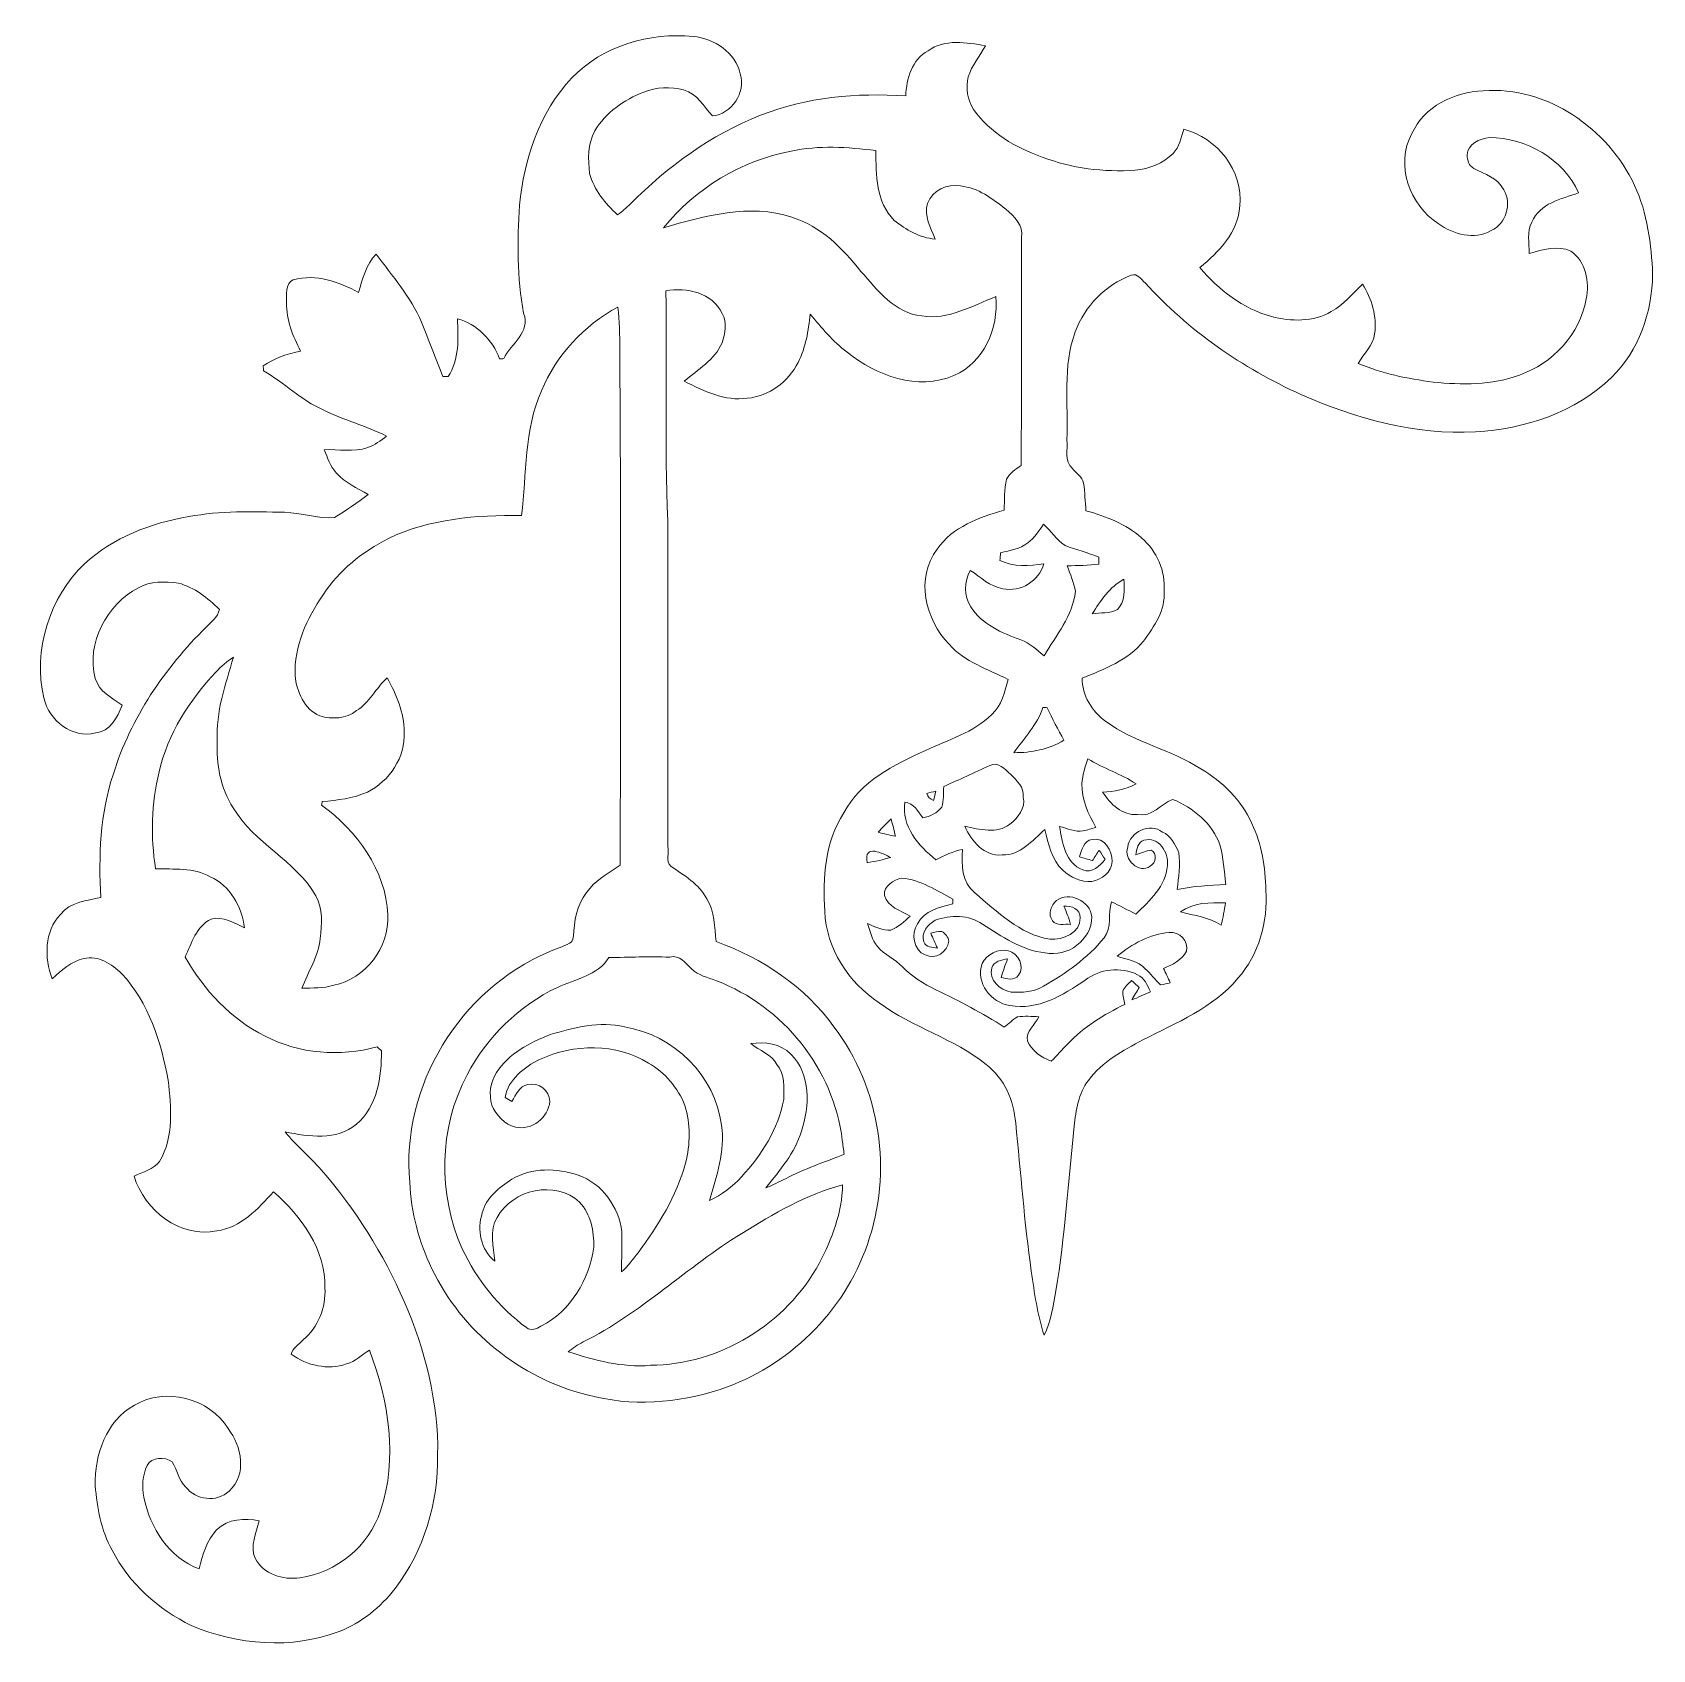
# Model space of a CAD drawing. Header units: centimetres. Extents: x -16.3 to 16.2, y -16.2 to 16.2.
import ezdxf

# ---------------------------------------------------------------- set-up
doc = ezdxf.new("R2010")
doc.units = ezdxf.units.CM
doc.header["$MEASUREMENT"] = 0
doc.layers.add('Layer 1', color=7, linetype='Continuous')

msp = doc.modelspace()

# ---------------------------------------------------------------- linework, layer by layer
at = {"layer": 'Layer 1', "color": 251, "lineweight": 9}
for points, knots in [([(-5.51036, 15.26529), (-4.8877, 15.91122), (-3.95143, 16.17863), (-3.07301, 16.09961), (-3.07301, 16.09961), (-2.65638, 16.05163), (-2.22035, 15.78175), (-2.13286, 15.34748), (-2.13286, 15.34748), (-2.00445, 14.97707), (-2.30996, 14.5361), (-2.68778, 14.50293), (-2.68778, 14.50293), (-2.8617, 14.69626), (-2.99435, 14.95132), (-3.26493, 15.0254), (-3.26493, 15.0254), (-3.52739, 15.08925), (-3.81173, 15.08467), (-4.06432, 14.98377), (-4.06432, 14.98377), (-4.45626, 14.82643), (-4.83055, 14.57561), (-5.0454, 14.20237), (-5.0454, 14.20237), (-5.1925, 13.9459), (-5.18404, 13.63263), (-5.15088, 13.34865), (-5.15088, 13.34865), (-5.06303, 13.02162), (-4.84043, 12.74434), (-4.58961, 12.5242), (-4.58961, 12.5242), (-4.494, 12.58559), (-4.41322, 12.66673), (-4.32961, 12.74328), (-4.32961, 12.74328), (-3.58243, 13.4887), (-2.71283, 14.13111), (-1.72505, 14.51669), (-1.72505, 14.51669), (-0.80289, 14.88076), (0.20606, 14.97072), (1.18925, 14.90475), (1.18925, 14.90475), (1.20406, 15.24447), (1.31025, 15.63958), (1.63586, 15.81103), (1.63586, 15.81103), (1.97065, 16.05092), (2.41092, 15.97966), (2.78945, 15.91017), (2.78945, 15.91017), (2.67374, 15.70203), (2.51675, 15.51505), (2.43914, 15.28787), (2.43914, 15.28787), (2.40033, 15.06844), (2.41762, 14.8222), (2.55026, 14.63523), (2.55026, 14.63523), (2.87411, 14.16215), (3.39658, 13.8704), (3.92504, 13.67885), (3.92504, 13.67885), (4.51771, 13.4513), (5.16117, 13.37369), (5.79264, 13.41497), (5.79264, 13.41497), (6.07204, 13.43896), (6.35003, 13.55432), (6.549, 13.75363), (6.549, 13.75363), (6.68376, 13.88028), (6.70951, 14.07113), (6.76384, 14.23835), (6.76384, 14.23835), (7.43306, 14.06584), (7.96364, 13.40509), (7.88709, 12.69989), (7.88709, 12.69989), (7.86098, 12.17531), (7.4694, 11.77878), (7.08875, 11.46234), (7.08875, 11.46234), (7.46234, 11.0122), (7.95411, 10.64178), (8.52279, 10.48196), (8.52279, 10.48196), (8.91543, 10.38073), (9.3624, 10.36803), (9.72118, 10.58181), (9.72118, 10.58181), (9.97024, 10.71516), (10.1491, 10.93882), (10.347, 11.13391), (10.347, 11.13391), (10.53221, 10.83757), (10.6444, 10.48797), (10.59219, 10.13519), (10.59219, 10.13519), (10.56114, 9.89882), (10.37135, 9.73973), (10.26128, 9.54041), (10.26128, 9.54041), (10.7407, 9.34284), (11.25082, 9.23243), (11.76447, 9.16787), (11.76447, 9.16787), (12.34161, 9.10755), (12.94345, 9.1072), (13.4959, 9.30863), (13.4959, 9.30863), (14.16194, 9.54253), (14.71863, 10.12637), (14.83293, 10.83475), (14.83293, 10.83475), (14.9123, 11.17307), (14.82587, 11.58793), (14.52566, 11.7929), (14.52566, 11.7929), (14.26178, 11.91566), (13.95733, 11.82465), (13.69381, 11.74315), (13.69381, 11.74315), (13.69451, 11.95376), (13.63948, 12.18342), (13.74778, 12.37639), (13.74778, 12.37639), (13.90653, 12.7528), (14.3341, 12.841), (14.68194, 12.96059), (14.68194, 12.96059), (14.37573, 13.65062), (13.63137, 14.06161), (12.89477, 14.07431), (12.89477, 14.07431), (12.70497, 14.04856), (12.4552, 13.94272), (12.44815, 13.72435), (12.44815, 13.72435), (12.45238, 13.62311), (12.47919, 13.50069), (12.58009, 13.45307), (12.58009, 13.45307), (12.79669, 13.33771), (13.06586, 13.25904), (13.18369, 13.02444), (13.18369, 13.02444), (13.3502, 12.74751), (13.23061, 12.33582), (12.9304, 12.20635), (12.9304, 12.20635), (12.59385, 12.00562), (12.16699, 12.13086), (11.86854, 12.34499), (11.86854, 12.34499), (11.29845, 12.708), (10.99682, 13.53632), (11.33937, 14.14875), (11.33937, 14.14875), (11.58279, 14.69696), (12.19274, 14.98307), (12.76847, 15.00952), (12.76847, 15.00952), (14.0547, 15.10477), (15.27037, 14.24964), (15.8073, 13.11052), (15.8073, 13.11052), (16.06483, 12.55243), (16.14279, 11.93295), (16.16713, 11.32441), (16.16713, 11.32441), (16.15725, 10.56911), (15.89373, 9.79617), (15.3441, 9.26242), (15.3441, 9.26242), (14.62126, 8.55722), (13.60985, 8.22877), (12.61784, 8.17092), (12.61784, 8.17092), (11.4064, 8.09401), (10.2133, 8.43939), (9.11369, 8.91987), (9.11369, 8.91987), (7.9393, 9.4508), (6.85592, 10.20116), (5.98844, 11.1579), (5.98844, 11.1579), (5.91224, 11.22563), (5.83074, 11.35827), (5.7108, 11.3103), (5.7108, 11.3103), (5.19539, 11.11592), (4.77876, 10.69047), (4.5872, 10.1747), (4.5872, 10.1747), (4.33073, 9.48255), (4.45456, 8.72867), (4.42104, 8.0083), (4.42104, 8.0083), (4.44186, 7.82344), (4.36672, 7.58214), (4.52617, 7.43927), (4.52617, 7.43927), (4.60449, 7.34296), (4.73713, 7.27346), (4.75548, 7.14046), (4.75548, 7.14046), (4.78088, 6.95702), (4.78829, 6.77146), (4.80345, 6.58625), (4.80345, 6.58625), (5.20421, 6.47689), (5.60285, 6.32096), (5.91964, 6.04438), (5.91964, 6.04438), (6.21845, 5.77698), (6.40577, 5.38151), (6.36873, 4.9751), (6.36873, 4.9751), (6.4026, 4.59516), (6.16941, 4.2639), (5.95845, 3.97286), (5.95845, 3.97286), (5.64659, 3.59327), (5.17211, 3.40524), (4.7262, 3.23379), (4.7262, 3.23379), (4.72831, 2.88419), (4.91917, 2.5621), (5.20315, 2.36384), (5.20315, 2.36384), (5.77783, 1.93451), (6.5109, 1.80292), (7.1085, 1.4124), (7.1085, 1.4124), (7.54172, 1.15452), (7.92624, 0.78587), (8.12909, 0.31773), (8.12909, 0.31773), (8.33547, -0.09573), (8.3972, -0.56527), (8.41272, -1.02177), (8.41272, -1.02177), (8.45188, -1.65042), (8.27549, -2.31117), (7.85004, -2.78742), (7.85004, -2.78742), (7.35369, -3.38432), (6.61497, -3.67571), (5.94434, -4.0232), (5.94434, -4.0232), (5.54323, -4.23522), (5.12554, -4.45994), (4.85249, -4.83424), (4.85249, -4.83424), (4.6507, -5.09459), (4.60237, -5.43255), (4.56639, -5.75075), (4.56639, -5.75075), (4.45491, -6.85283), (4.378, -7.95985), (4.20232, -9.05452), (4.20232, -9.05452), (4.13917, -9.35332), (4.10531, -9.66835), (3.9649, -9.94457), (3.9649, -9.94457), (3.83014, -9.52759), (3.77017, -9.09297), (3.70667, -8.66117), (3.70667, -8.66117), (3.56697, -7.6748), (3.49536, -6.68067), (3.39411, -5.68972), (3.39411, -5.68972), (3.35777, -5.2424), (3.1648, -4.79543), (2.80497, -4.51462), (2.80497, -4.51462), (2.15339, -3.99357), (1.32471, -3.77096), (0.65514, -3.27672), (0.65514, -3.27672), (0.0399, -2.87279), (-0.40143, -2.18911), (-0.43671, -1.44545), (-0.43671, -1.44545), (-0.47128, -0.77518), (-0.43565, -0.04845), (-0.05253, 0.5294), (-0.05253, 0.5294), (0.28225, 1.16616), (0.95712, 1.49918), (1.58577, 1.77964), (1.58577, 1.77964), (2.04085, 1.99484), (2.54779, 2.13983), (2.91433, 2.50142), (2.91433, 2.50142), (3.11471, 2.68205), (3.17221, 2.95968), (3.24418, 3.20733), (3.24418, 3.20733), (2.83213, 3.40736), (2.37035, 3.55835), (2.05884, 3.91218), (2.05884, 3.91218), (1.58118, 4.39514), (1.37551, 5.24852), (1.82037, 5.8186), (1.82037, 5.8186), (2.12975, 6.26381), (2.65927, 6.45713), (3.16022, 6.59718), (3.16022, 6.59718), (3.17574, 6.80462), (3.15634, 7.01523), (3.21243, 7.21807), (3.21243, 7.21807), (3.26852, 7.34507), (3.39517, 7.41633), (3.50206, 7.495), (3.50206, 7.495), (3.51758, 9.019), (3.50735, 10.54336), (3.51088, 12.06736), (3.51088, 12.06736), (3.56062, 12.31218), (3.35954, 12.49069), (3.19549, 12.63357), (3.19549, 12.63357), (2.92844, 12.84382), (2.63916, 13.06607), (2.28815, 13.09994), (2.28815, 13.09994), (2.01969, 13.14968), (1.72512, 13.01139), (1.62775, 12.74751), (1.62775, 12.74751), (1.54696, 12.49845), (1.69266, 12.26174), (1.77627, 12.03314), (1.77627, 12.03314), (1.47217, 12.06207), (1.19313, 12.22117), (0.95888, 12.40743), (0.95888, 12.40743), (0.58635, 12.77609), (0.59587, 13.32395), (0.58776, 13.80867), (0.58776, 13.80867), (0.02579, 13.87746), (-0.55524, 13.92191), (-1.11192, 13.79526), (-1.11192, 13.79526), (-2.10887, 13.61111), (-3.03245, 13.04843), (-3.6678, 12.26138), (-3.6678, 12.26138), (-2.84124, 12.50198), (-1.94695, 12.7521), (-1.0964, 12.47305), (-1.0964, 12.47305), (-0.51679, 12.29384), (-0.07546, 11.8504), (0.29002, 11.38614), (0.29002, 11.38614), (0.62092, 11.0122), (0.97546, 10.54477), (1.5131, 10.49432), (1.5131, 10.49432), (2.04297, 10.40789), (2.52134, 10.69717), (2.99582, 10.88167), (2.99582, 10.88167), (3.0505, 10.25408), (2.76405, 9.55276), (2.1548, 9.29735), (2.1548, 9.29735), (1.4242, 8.99149), (0.59658, 9.29488), (0.0145, 9.76901), (0.0145, 9.76901), (-0.2776, 9.97821), (-0.49738, 10.26148), (-0.72916, 10.53066), (-0.72916, 10.53066), (-0.76373, 10.19905), (-0.81383, 9.86003), (-0.97011, 9.56087), (-0.97011, 9.56087), (-1.16519, 9.17705), (-1.55254, 8.8786), (-1.98858, 8.84544), (-1.98858, 8.84544), (-2.43837, 8.77665), (-2.8617, 8.9883), (-3.25187, 9.18305), (-3.25187, 9.18305), (-2.98411, 9.42082), (-2.64051, 9.60955), (-2.49481, 9.95422), (-2.49481, 9.95422), (-2.42496, 10.13943), (-2.3911, 10.36273), (-2.49481, 10.54195), (-2.49481, 10.54195), (-2.68708, 10.95928), (-3.20531, 11.07429), (-3.61982, 10.99844), (-3.61982, 10.99844), (-3.60218, 9.46103), (-3.64593, 7.92292), (-3.58243, 6.38622), (-3.58243, 6.38622), (-3.57819, 4.21029), (-3.58172, 2.03435), (-3.58278, -0.14159), (-3.58278, -0.14159), (-3.54397, -0.26153), (-3.63358, -0.4418), (-3.52492, -0.53987), (-3.52492, -0.53987), (-3.25716, -0.72402), (-2.95025, -0.89265), (-2.80102, -1.19604), (-2.80102, -1.19604), (-2.64333, -1.45145), (-2.64545, -1.76119), (-2.61617, -2.04976), (-2.61617, -2.04976), (-1.68977, -2.38278), (-0.82935, -2.95499), (-0.25009, -3.76038), (-0.25009, -3.76038), (0.68231, -4.9817), (0.93489, -6.67821), (0.41913, -8.12354), (0.41913, -8.12354), (-0.04689, -9.48032), (-1.17366, -10.57711), (-2.53221, -11.02972), (-2.53221, -11.02972), (-3.38628, -11.30947), (-4.32608, -11.37932), (-5.1985, -11.13943), (-5.1985, -11.13943), (-6.53976, -10.80394), (-7.7198, -9.86308), (-8.31282, -8.61002), (-8.31282, -8.61002), (-8.57247, -8.06886), (-8.73757, -7.47936), (-8.75768, -6.87788), (-8.75768, -6.87788), (-8.94183, -4.9563), (-7.74732, -3.01179), (-5.97814, -2.26213), (-5.97814, -2.26213), (-5.83844, -2.19546), (-5.68675, -2.15559), (-5.55128, -2.0801), (-5.55128, -2.0801), (-5.45885, -2.03494), (-5.4779, -1.91959), (-5.46661, -1.83527), (-5.46661, -1.83527), (-5.45215, -1.52589), (-5.35302, -1.21086), (-5.14311, -0.97767), (-5.14311, -0.97767), (-4.9766, -0.78364), (-4.74659, -0.66229), (-4.53704, -0.52153), (-4.53704, -0.52153), (-4.5314, 2.65136), (-4.53069, 5.82425), (-4.5374, 8.99712), (-4.5374, 8.99712), (-4.56526, 9.55382), (-4.51835, 10.11544), (-4.58431, 10.67), (-4.58431, 10.67), (-5.268, 10.3091), (-5.81551, 9.7055), (-6.11713, 8.9943), (-6.11713, 8.9943), (-6.4625, 8.2055), (-6.41488, 7.32708), (-6.51683, 6.49135), (-6.51683, 6.49135), (-7.42312, 6.5044), (-8.35939, 6.42891), (-9.18736, 6.03098), (-9.18736, 6.03098), (-9.70453, 5.76886), (-10.17549, 5.3928), (-10.49405, 4.90314), (-10.49405, 4.90314), (-10.82284, 4.42972), (-11.07684, 3.8695), (-11.05849, 3.28142), (-11.05849, 3.28142), (-11.02639, 2.96356), (-10.87223, 2.60867), (-10.56249, 2.47426), (-10.56249, 2.47426), (-10.32013, 2.40441), (-10.0312, 2.41217), (-9.82836, 2.57939), (-9.82836, 2.57939), (-9.56589, 2.74096), (-9.43325, 3.032), (-9.21205, 3.23697), (-9.21205, 3.23697), (-9.02473, 2.9043), (-8.86915, 2.54199), (-8.86951, 2.15253), (-8.86951, 2.15253), (-8.84058, 1.6477), (-9.16408, 1.16687), (-9.60822, 0.94568), (-9.60822, 0.94568), (-9.89221, 0.81868), (-10.20795, 0.78516), (-10.51451, 0.75482), (-10.51451, 0.75482), (-10.51733, 0.73789), (-10.52333, 0.70367), (-10.52615, 0.68638), (-10.52615, 0.68638), (-9.8213, 0.17274), (-9.23428, -0.61748), (-9.19935, -1.51636), (-9.19935, -1.51636), (-9.16266, -2.16724), (-9.64491, -2.79765), (-10.28344, -2.92677), (-10.28344, -2.92677), (-10.49087, -2.99027), (-10.70889, -2.97968), (-10.92267, -2.98744), (-10.92267, -2.98744), (-10.79567, -2.65478), (-10.59141, -2.34751), (-10.55155, -1.98697), (-10.55155, -1.98697), (-10.52086, -1.70333), (-10.49828, -1.39501), (-10.64045, -1.13571), (-10.64045, -1.13571), (-11.0472, -0.41534), (-11.88505, -0.08303), (-12.29815, 0.63276), (-12.29815, 0.63276), (-12.56097, 1.02681), (-12.63647, 1.51047), (-12.61883, 1.97614), (-12.61883, 1.97614), (-12.64987, 2.55364), (-12.45091, 3.10503), (-12.29498, 3.65219), (-12.29498, 3.65219), (-12.4241, 3.56681), (-12.54263, 3.46592), (-12.64705, 3.35162), (-12.64705, 3.35162), (-13.17904, 2.7907), (-13.60766, 2.11125), (-13.78476, 1.35208), (-13.78476, 1.35208), (-13.94104, 0.71849), (-13.95727, 0.05279), (-13.85602, -0.59067), (-13.85602, -0.59067), (-13.49266, -0.60443), (-13.09155, -0.56139), (-12.76135, -0.74942), (-12.76135, -0.74942), (-12.35989, -0.9311), (-12.12247, -1.35373), (-12.07238, -1.77812), (-12.07238, -1.77812), (-12.27699, -1.67264), (-12.50135, -1.53682), (-12.74195, -1.59891), (-12.74195, -1.59891), (-13.04075, -1.74214), (-13.13071, -2.08751), (-13.26441, -2.36162), (-13.26441, -2.36162), (-12.88376, -3.02025), (-12.3486, -3.60833), (-11.65716, -3.94559), (-11.65716, -3.94559), (-10.97347, -4.30613), (-10.15468, -4.36116), (-9.41349, -4.16325), (-9.41349, -4.16325), (-9.38421, -4.18971), (-9.35493, -4.21652), (-9.3253, -4.24333), (-9.3253, -4.24333), (-9.32036, -4.76192), (-9.4082, -5.35988), (-9.82906, -5.71159), (-9.82906, -5.71159), (-10.22417, -6.05449), (-10.7865, -5.95819), (-11.25711, -5.86717), (-11.25711, -5.86717), (-11.03803, -6.14269), (-10.7604, -6.36494), (-10.53074, -6.63164), (-10.53074, -6.63164), (-9.84353, -7.41657), (-9.28614, -8.31367), (-8.86774, -9.269), (-8.86774, -9.269), (-8.45217, -10.23844), (-8.17912, -11.28584), (-8.19852, -12.34699), (-8.19852, -12.34699), (-8.18582, -13.29843), (-8.47228, -14.2654), (-9.0526, -15.02528), (-9.0526, -15.02528), (-9.34576, -15.39817), (-9.7257, -15.70932), (-10.1709, -15.88147), (-10.1709, -15.88147), (-11.12446, -16.24695), (-12.20961, -16.15876), (-13.13988, -15.76506), (-13.13988, -15.76506), (-13.80557, -15.43697), (-14.38942, -14.91839), (-14.72844, -14.25164), (-14.72844, -14.25164), (-14.94751, -13.85653), (-15.03148, -13.40356), (-15.0657, -12.958), (-15.0657, -12.958), (-15.07875, -12.34205), (-14.84944, -11.65907), (-14.28006, -11.34793), (-14.28006, -11.34793), (-13.66129, -10.97222), (-12.77687, -11.20576), (-12.39799, -11.81536), (-12.39799, -11.81536), (-12.13129, -12.16919), (-12.01311, -12.74351), (-12.38247, -13.07089), (-12.38247, -13.07089), (-12.63188, -13.30655), (-13.04463, -13.24446), (-13.25206, -12.98693), (-13.25206, -12.98693), (-13.39635, -12.85041), (-13.41505, -12.63944), (-13.52547, -12.48246), (-13.52547, -12.48246), (-13.67187, -12.37839), (-13.93293, -12.37804), (-14.02394, -12.55725), (-14.02394, -12.55725), (-14.11884, -12.75163), (-14.13189, -12.98129), (-14.09132, -13.19225), (-14.09132, -13.19225), (-13.96644, -13.80432), (-13.58756, -14.40933), (-12.97866, -14.63017), (-12.97866, -14.63017), (-12.92257, -14.34724), (-12.82732, -14.0629), (-12.63082, -13.84453), (-12.63082, -13.84453), (-12.40363, -13.62017), (-12.06955, -13.60606), (-11.77498, -13.66567), (-11.77498, -13.66567), (-11.84272, -13.90592), (-11.96301, -14.17226), (-11.86036, -14.41674), (-11.86036, -14.41674), (-11.69455, -14.73671), (-11.29873, -14.85665), (-10.95971, -14.80656), (-10.95971, -14.80656), (-10.22911, -14.70496), (-9.56977, -14.17262), (-9.34611, -13.46494), (-9.34611, -13.46494), (-8.98663, -12.41402), (-9.18454, -11.25797), (-9.56413, -10.24267), (-9.56413, -10.24267), (-9.72041, -10.33192), (-9.84952, -10.47057), (-10.02662, -10.52066), (-10.02662, -10.52066), (-10.39809, -10.64731), (-10.82319, -10.55312), (-11.13434, -10.32592), (-11.13434, -10.32592), (-11.10788, -10.19681), (-10.97771, -10.13119), (-10.89727, -10.03912), (-10.89727, -10.03912), (-10.59353, -9.78794), (-10.43584, -9.38578), (-10.45912, -8.99525), (-10.45912, -8.99525), (-10.44325, -8.22408), (-10.93149, -7.55486), (-11.48888, -7.07014), (-11.48888, -7.07014), (-11.80144, -7.40422), (-12.1447, -7.78663), (-12.62588, -7.84978), (-12.62588, -7.84978), (-13.36425, -8.00112), (-14.08109, -7.44197), (-14.28606, -6.75194), (-14.28606, -6.75194), (-14.10685, -6.67468), (-13.90188, -6.61188), (-13.77382, -6.45772), (-13.77382, -6.45772), (-13.4856, -5.96842), (-13.54381, -5.37328), (-13.60273, -4.83282), (-13.60273, -4.83282), (-13.74701, -4.0673), (-13.98796, -3.27566), (-14.53335, -2.69605), (-14.53335, -2.69605), (-14.72668, -2.50343), (-15.00819, -2.31999), (-15.29394, -2.39231), (-15.29394, -2.39231), (-15.54724, -2.44452), (-15.74268, -2.62832), (-15.92824, -2.79659), (-15.92824, -2.79659), (-16.0884, -2.37079), (-16.08875, -1.85432), (-15.76278, -1.50507), (-15.76278, -1.50507), (-15.56417, -1.25707), (-15.24138, -1.22497), (-14.95281, -1.16958), (-14.95281, -1.16958), (-15.00114, -0.33667), (-14.96903, 0.51141), (-14.70269, 1.30939), (-14.70269, 1.30939), (-14.3545, 2.43228), (-13.6754, 3.4317), (-12.84178, 4.25191), (-12.84178, 4.25191), (-12.74477, 4.36021), (-12.60578, 4.45581), (-12.5765, 4.60786), (-12.5765, 4.60786), (-12.80651, 4.83964), (-13.07709, 5.04989), (-13.39706, 5.13703), (-13.39706, 5.13703), (-13.66446, 5.16419), (-13.95903, 5.18924), (-14.19963, 5.04461), (-14.19963, 5.04461), (-14.82863, 4.70771), (-15.25337, 3.93653), (-15.06428, 3.22568), (-15.06428, 3.22568), (-14.99126, 2.96639), (-14.73514, 2.83057), (-14.52559, 2.69122), (-14.52559, 2.69122), (-14.61978, 2.44992), (-14.77148, 2.1557), (-15.06146, 2.13277), (-15.06146, 2.13277), (-15.5363, 2.01283), (-15.98997, 2.38607), (-16.09651, 2.83339), (-16.09651, 2.83339), (-16.32582, 3.78801), (-15.98186, 4.8474), (-15.27948, 5.52509), (-15.27948, 5.52509), (-14.70692, 6.05638), (-13.94774, 6.3386), (-13.18856, 6.47124), (-13.18856, 6.47124), (-12.55674, 6.58731), (-11.91045, 6.57284), (-11.27086, 6.55662), (-11.27086, 6.55662), (-10.93502, 6.54497), (-10.60764, 6.42397), (-10.26968, 6.45184), (-10.26968, 6.45184), (-10.03614, 6.59542), (-9.80578, 6.7457), (-9.58917, 6.91398), (-9.58917, 6.91398), (-9.81283, 7.04557), (-10.06401, 7.14822), (-10.23546, 7.35001), (-10.23546, 7.35001), (-10.35364, 7.48089), (-10.40444, 7.6534), (-10.47465, 7.81109), (-10.47465, 7.81109), (-10.1829, 7.82697), (-9.88374, 7.75465), (-9.60117, 7.85484), (-9.60117, 7.85484), (-9.46217, 7.90493), (-9.34011, 7.99172), (-9.22405, 8.08097), (-9.22405, 8.08097), (-9.63115, 8.29652), (-10.08447, 8.40129), (-10.49405, 8.61189), (-10.49405, 8.61189), (-10.93678, 8.80099), (-11.27721, 9.15234), (-11.68855, 9.39401), (-11.68855, 9.39401), (-11.69067, 9.4187), (-11.69526, 9.46844), (-11.69773, 9.49349), (-11.69773, 9.49349), (-11.46948, 9.64518), (-11.21407, 9.73867), (-10.94596, 9.78841), (-10.94596, 9.78841), (-11.10435, 10.09039), (-11.237, 10.41424), (-11.22959, 10.76208), (-11.22959, 10.76208), (-11.22924, 10.90601), (-11.25887, 11.14202), (-11.09377, 11.21787), (-11.09377, 11.21787), (-10.63798, 11.34628), (-10.1836, 11.1713), (-9.78285, 10.96669), (-9.78285, 10.96669), (-9.70383, 11.23692), (-9.63539, 11.52584), (-9.43289, 11.73504), (-9.43289, 11.73504), (-9.1101, 11.29442), (-8.73968, 10.87744), (-8.52343, 10.36944), (-8.52343, 10.36944), (-8.37456, 10.00925), (-8.24121, 9.64272), (-8.0934, 9.28182), (-8.0934, 9.28182), (-8.06658, 9.28041), (-8.01296, 9.27759), (-7.98615, 9.27653), (-7.98615, 9.27653), (-7.76849, 9.6212), (-7.77872, 10.04312), (-7.80271, 10.43576), (-7.80271, 10.43576), (-7.40654, 10.32781), (-7.09786, 10.01631), (-6.95851, 9.6339), (-6.95851, 9.6339), (-6.93734, 9.63495), (-6.89501, 9.63671), (-6.87384, 9.63742), (-6.87384, 9.63742), (-6.72603, 9.93587), (-6.3288, 10.16871), (-6.47415, 10.5483), (-6.47415, 10.5483), (-6.61102, 11.26161), (-6.60115, 11.99363), (-6.55846, 12.71576), (-6.55846, 12.71576), (-6.46109, 13.63863), (-6.15665, 14.57737), (-5.51036, 15.26529), (-5.51036, 15.26529), (-5.51036, 15.26529), (-5.51036, 15.26529), (-5.51036, 15.26529)], [0, 0, 0, 0, 0.00442478, 0.00442478, 0.00442478, 0.00442478, 0.00884956, 0.00884956, 0.00884956, 0.00884956, 0.01327434, 0.01327434, 0.01327434, 0.01327434, 0.01769912, 0.01769912, 0.01769912, 0.01769912, 0.02212389, 0.02212389, 0.02212389, 0.02212389, 0.02654867, 0.02654867, 0.02654867, 0.02654867, 0.03097345, 0.03097345, 0.03097345, 0.03097345, 0.03539823, 0.03539823, 0.03539823, 0.03539823, 0.03982301, 0.03982301, 0.03982301, 0.03982301, 0.04424779, 0.04424779, 0.04424779, 0.04424779, 0.04867257, 0.04867257, 0.04867257, 0.04867257, 0.05309735, 0.05309735, 0.05309735, 0.05309735, 0.05752212, 0.05752212, 0.05752212, 0.05752212, 0.0619469, 0.0619469, 0.0619469, 0.0619469, 0.06637168, 0.06637168, 0.06637168, 0.06637168, 0.07079646, 0.07079646, 0.07079646, 0.07079646, 0.07522124, 0.07522124, 0.07522124, 0.07522124, 0.07964602, 0.07964602, 0.07964602, 0.07964602, 0.0840708, 0.0840708, 0.0840708, 0.0840708, 0.08849558, 0.08849558, 0.08849558, 0.08849558, 0.09292035, 0.09292035, 0.09292035, 0.09292035, 0.09734513, 0.09734513, 0.09734513, 0.09734513, 0.10176991, 0.10176991, 0.10176991, 0.10176991, 0.10619469, 0.10619469, 0.10619469, 0.10619469, 0.11061947, 0.11061947, 0.11061947, 0.11061947, 0.11504425, 0.11504425, 0.11504425, 0.11504425, 0.11946903, 0.11946903, 0.11946903, 0.11946903, 0.12389381, 0.12389381, 0.12389381, 0.12389381, 0.12831858, 0.12831858, 0.12831858, 0.12831858, 0.13274336, 0.13274336, 0.13274336, 0.13274336, 0.13716814, 0.13716814, 0.13716814, 0.13716814, 0.14159292, 0.14159292, 0.14159292, 0.14159292, 0.1460177, 0.1460177, 0.1460177, 0.1460177, 0.15044248, 0.15044248, 0.15044248, 0.15044248, 0.15486726, 0.15486726, 0.15486726, 0.15486726, 0.15929204, 0.15929204, 0.15929204, 0.15929204, 0.16371681, 0.16371681, 0.16371681, 0.16371681, 0.16814159, 0.16814159, 0.16814159, 0.16814159, 0.17256637, 0.17256637, 0.17256637, 0.17256637, 0.17699115, 0.17699115, 0.17699115, 0.17699115, 0.18141593, 0.18141593, 0.18141593, 0.18141593, 0.18584071, 0.18584071, 0.18584071, 0.18584071, 0.19026549, 0.19026549, 0.19026549, 0.19026549, 0.19469027, 0.19469027, 0.19469027, 0.19469027, 0.19911504, 0.19911504, 0.19911504, 0.19911504, 0.20353982, 0.20353982, 0.20353982, 0.20353982, 0.2079646, 0.2079646, 0.2079646, 0.2079646, 0.21238938, 0.21238938, 0.21238938, 0.21238938, 0.21681416, 0.21681416, 0.21681416, 0.21681416, 0.22123894, 0.22123894, 0.22123894, 0.22123894, 0.22566372, 0.22566372, 0.22566372, 0.22566372, 0.2300885, 0.2300885, 0.2300885, 0.2300885, 0.23451327, 0.23451327, 0.23451327, 0.23451327, 0.23893805, 0.23893805, 0.23893805, 0.23893805, 0.24336283, 0.24336283, 0.24336283, 0.24336283, 0.24778761, 0.24778761, 0.24778761, 0.24778761, 0.25221239, 0.25221239, 0.25221239, 0.25221239, 0.25663717, 0.25663717, 0.25663717, 0.25663717, 0.26106195, 0.26106195, 0.26106195, 0.26106195, 0.26548673, 0.26548673, 0.26548673, 0.26548673, 0.2699115, 0.2699115, 0.2699115, 0.2699115, 0.27433628, 0.27433628, 0.27433628, 0.27433628, 0.27876106, 0.27876106, 0.27876106, 0.27876106, 0.28318584, 0.28318584, 0.28318584, 0.28318584, 0.28761062, 0.28761062, 0.28761062, 0.28761062, 0.2920354, 0.2920354, 0.2920354, 0.2920354, 0.29646018, 0.29646018, 0.29646018, 0.29646018, 0.30088496, 0.30088496, 0.30088496, 0.30088496, 0.30530973, 0.30530973, 0.30530973, 0.30530973, 0.30973451, 0.30973451, 0.30973451, 0.30973451, 0.31415929, 0.31415929, 0.31415929, 0.31415929, 0.31858407, 0.31858407, 0.31858407, 0.31858407, 0.32300885, 0.32300885, 0.32300885, 0.32300885, 0.32743363, 0.32743363, 0.32743363, 0.32743363, 0.33185841, 0.33185841, 0.33185841, 0.33185841, 0.33628319, 0.33628319, 0.33628319, 0.33628319, 0.34070796, 0.34070796, 0.34070796, 0.34070796, 0.34513274, 0.34513274, 0.34513274, 0.34513274, 0.34955752, 0.34955752, 0.34955752, 0.34955752, 0.3539823, 0.3539823, 0.3539823, 0.3539823, 0.35840708, 0.35840708, 0.35840708, 0.35840708, 0.36283186, 0.36283186, 0.36283186, 0.36283186, 0.36725664, 0.36725664, 0.36725664, 0.36725664, 0.37168142, 0.37168142, 0.37168142, 0.37168142, 0.37610619, 0.37610619, 0.37610619, 0.37610619, 0.38053097, 0.38053097, 0.38053097, 0.38053097, 0.38495575, 0.38495575, 0.38495575, 0.38495575, 0.38938053, 0.38938053, 0.38938053, 0.38938053, 0.39380531, 0.39380531, 0.39380531, 0.39380531, 0.39823009, 0.39823009, 0.39823009, 0.39823009, 0.40265487, 0.40265487, 0.40265487, 0.40265487, 0.40707965, 0.40707965, 0.40707965, 0.40707965, 0.41150442, 0.41150442, 0.41150442, 0.41150442, 0.4159292, 0.4159292, 0.4159292, 0.4159292, 0.42035398, 0.42035398, 0.42035398, 0.42035398, 0.42477876, 0.42477876, 0.42477876, 0.42477876, 0.42920354, 0.42920354, 0.42920354, 0.42920354, 0.43362832, 0.43362832, 0.43362832, 0.43362832, 0.4380531, 0.4380531, 0.4380531, 0.4380531, 0.44247788, 0.44247788, 0.44247788, 0.44247788, 0.44690265, 0.44690265, 0.44690265, 0.44690265, 0.45132743, 0.45132743, 0.45132743, 0.45132743, 0.45575221, 0.45575221, 0.45575221, 0.45575221, 0.46017699, 0.46017699, 0.46017699, 0.46017699, 0.46460177, 0.46460177, 0.46460177, 0.46460177, 0.46902655, 0.46902655, 0.46902655, 0.46902655, 0.47345133, 0.47345133, 0.47345133, 0.47345133, 0.47787611, 0.47787611, 0.47787611, 0.47787611, 0.48230088, 0.48230088, 0.48230088, 0.48230088, 0.48672566, 0.48672566, 0.48672566, 0.48672566, 0.49115044, 0.49115044, 0.49115044, 0.49115044, 0.49557522, 0.49557522, 0.49557522, 0.49557522, 0.5, 0.5, 0.5, 0.5, 0.50442478, 0.50442478, 0.50442478, 0.50442478, 0.50884956, 0.50884956, 0.50884956, 0.50884956, 0.51327434, 0.51327434, 0.51327434, 0.51327434, 0.51769912, 0.51769912, 0.51769912, 0.51769912, 0.52212389, 0.52212389, 0.52212389, 0.52212389, 0.52654867, 0.52654867, 0.52654867, 0.52654867, 0.53097345, 0.53097345, 0.53097345, 0.53097345, 0.53539823, 0.53539823, 0.53539823, 0.53539823, 0.53982301, 0.53982301, 0.53982301, 0.53982301, 0.54424779, 0.54424779, 0.54424779, 0.54424779, 0.54867257, 0.54867257, 0.54867257, 0.54867257, 0.55309735, 0.55309735, 0.55309735, 0.55309735, 0.55752212, 0.55752212, 0.55752212, 0.55752212, 0.5619469, 0.5619469, 0.5619469, 0.5619469, 0.56637168, 0.56637168, 0.56637168, 0.56637168, 0.57079646, 0.57079646, 0.57079646, 0.57079646, 0.57522124, 0.57522124, 0.57522124, 0.57522124, 0.57964602, 0.57964602, 0.57964602, 0.57964602, 0.5840708, 0.5840708, 0.5840708, 0.5840708, 0.58849558, 0.58849558, 0.58849558, 0.58849558, 0.59292035, 0.59292035, 0.59292035, 0.59292035, 0.59734513, 0.59734513, 0.59734513, 0.59734513, 0.60176991, 0.60176991, 0.60176991, 0.60176991, 0.60619469, 0.60619469, 0.60619469, 0.60619469, 0.61061947, 0.61061947, 0.61061947, 0.61061947, 0.61504425, 0.61504425, 0.61504425, 0.61504425, 0.61946903, 0.61946903, 0.61946903, 0.61946903, 0.62389381, 0.62389381, 0.62389381, 0.62389381, 0.62831858, 0.62831858, 0.62831858, 0.62831858, 0.63274336, 0.63274336, 0.63274336, 0.63274336, 0.63716814, 0.63716814, 0.63716814, 0.63716814, 0.64159292, 0.64159292, 0.64159292, 0.64159292, 0.6460177, 0.6460177, 0.6460177, 0.6460177, 0.65044248, 0.65044248, 0.65044248, 0.65044248, 0.65486726, 0.65486726, 0.65486726, 0.65486726, 0.65929204, 0.65929204, 0.65929204, 0.65929204, 0.66371681, 0.66371681, 0.66371681, 0.66371681, 0.66814159, 0.66814159, 0.66814159, 0.66814159, 0.67256637, 0.67256637, 0.67256637, 0.67256637, 0.67699115, 0.67699115, 0.67699115, 0.67699115, 0.68141593, 0.68141593, 0.68141593, 0.68141593, 0.68584071, 0.68584071, 0.68584071, 0.68584071, 0.69026549, 0.69026549, 0.69026549, 0.69026549, 0.69469027, 0.69469027, 0.69469027, 0.69469027, 0.69911504, 0.69911504, 0.69911504, 0.69911504, 0.70353982, 0.70353982, 0.70353982, 0.70353982, 0.7079646, 0.7079646, 0.7079646, 0.7079646, 0.71238938, 0.71238938, 0.71238938, 0.71238938, 0.71681416, 0.71681416, 0.71681416, 0.71681416, 0.72123894, 0.72123894, 0.72123894, 0.72123894, 0.72566372, 0.72566372, 0.72566372, 0.72566372, 0.7300885, 0.7300885, 0.7300885, 0.7300885, 0.73451327, 0.73451327, 0.73451327, 0.73451327, 0.73893805, 0.73893805, 0.73893805, 0.73893805, 0.74336283, 0.74336283, 0.74336283, 0.74336283, 0.74778761, 0.74778761, 0.74778761, 0.74778761, 0.75221239, 0.75221239, 0.75221239, 0.75221239, 0.75663717, 0.75663717, 0.75663717, 0.75663717, 0.76106195, 0.76106195, 0.76106195, 0.76106195, 0.76548673, 0.76548673, 0.76548673, 0.76548673, 0.7699115, 0.7699115, 0.7699115, 0.7699115, 0.77433628, 0.77433628, 0.77433628, 0.77433628, 0.77876106, 0.77876106, 0.77876106, 0.77876106, 0.78318584, 0.78318584, 0.78318584, 0.78318584, 0.78761062, 0.78761062, 0.78761062, 0.78761062, 0.7920354, 0.7920354, 0.7920354, 0.7920354, 0.79646018, 0.79646018, 0.79646018, 0.79646018, 0.80088496, 0.80088496, 0.80088496, 0.80088496, 0.80530973, 0.80530973, 0.80530973, 0.80530973, 0.80973451, 0.80973451, 0.80973451, 0.80973451, 0.81415929, 0.81415929, 0.81415929, 0.81415929, 0.81858407, 0.81858407, 0.81858407, 0.81858407, 0.82300885, 0.82300885, 0.82300885, 0.82300885, 0.82743363, 0.82743363, 0.82743363, 0.82743363, 0.83185841, 0.83185841, 0.83185841, 0.83185841, 0.83628319, 0.83628319, 0.83628319, 0.83628319, 0.84070796, 0.84070796, 0.84070796, 0.84070796, 0.84513274, 0.84513274, 0.84513274, 0.84513274, 0.84955752, 0.84955752, 0.84955752, 0.84955752, 0.8539823, 0.8539823, 0.8539823, 0.8539823, 0.85840708, 0.85840708, 0.85840708, 0.85840708, 0.86283186, 0.86283186, 0.86283186, 0.86283186, 0.86725664, 0.86725664, 0.86725664, 0.86725664, 0.87168142, 0.87168142, 0.87168142, 0.87168142, 0.87610619, 0.87610619, 0.87610619, 0.87610619, 0.88053097, 0.88053097, 0.88053097, 0.88053097, 0.88495575, 0.88495575, 0.88495575, 0.88495575, 0.88938053, 0.88938053, 0.88938053, 0.88938053, 0.89380531, 0.89380531, 0.89380531, 0.89380531, 0.89823009, 0.89823009, 0.89823009, 0.89823009, 0.90265487, 0.90265487, 0.90265487, 0.90265487, 0.90707965, 0.90707965, 0.90707965, 0.90707965, 0.91150442, 0.91150442, 0.91150442, 0.91150442, 0.9159292, 0.9159292, 0.9159292, 0.9159292, 0.92035398, 0.92035398, 0.92035398, 0.92035398, 0.92477876, 0.92477876, 0.92477876, 0.92477876, 0.92920354, 0.92920354, 0.92920354, 0.92920354, 0.93362832, 0.93362832, 0.93362832, 0.93362832, 0.9380531, 0.9380531, 0.9380531, 0.9380531, 0.94247788, 0.94247788, 0.94247788, 0.94247788, 0.94690265, 0.94690265, 0.94690265, 0.94690265, 0.95132743, 0.95132743, 0.95132743, 0.95132743, 0.95575221, 0.95575221, 0.95575221, 0.95575221, 0.96017699, 0.96017699, 0.96017699, 0.96017699, 0.96460177, 0.96460177, 0.96460177, 0.96460177, 0.96902655, 0.96902655, 0.96902655, 0.96902655, 0.97345133, 0.97345133, 0.97345133, 0.97345133, 0.97787611, 0.97787611, 0.97787611, 0.97787611, 0.98230088, 0.98230088, 0.98230088, 0.98230088, 0.98672566, 0.98672566, 0.98672566, 0.98672566, 0.99115044, 0.99115044, 0.99115044, 0.99115044, 1, 1, 1, 1]), ([(3.63505, 5.94631), (3.48195, 5.8179), (3.27769, 5.79179), (3.09142, 5.74382), (3.09142, 5.74382), (3.08684, 5.69337), (3.0826, 5.64292), (3.07872, 5.59212), (3.07872, 5.59212), (3.35354, 5.45348), (3.66575, 5.48029), (3.95996, 5.52509), (3.95996, 5.52509), (3.86401, 5.18077), (3.49112, 4.94759), (3.13729, 5.0252), (3.13729, 5.0252), (2.88046, 5.06083), (2.69067, 5.25875), (2.48006, 5.3921), (2.48006, 5.3921), (2.36823, 5.16454), (2.34953, 4.88092), (2.49135, 4.66254), (2.49135, 4.66254), (2.71642, 4.30976), (3.11788, 4.13761), (3.49465, 3.9972), (3.49465, 3.9972), (3.67986, 3.93864), (3.81532, 3.79718), (3.96314, 3.6797), (3.96314, 3.6797), (4.20973, 4.08998), (4.5357, 4.48192), (4.59144, 4.97299), (4.59144, 4.97299), (4.55686, 5.14902), (4.49054, 5.31448), (4.42634, 5.48029), (4.42634, 5.48029), (4.63835, 5.48946), (4.85179, 5.49264), (5.06345, 5.51733), (5.06345, 5.51733), (5.06345, 5.55226), (5.0638, 5.62211), (5.06416, 5.65703), (5.06416, 5.65703), (4.84261, 5.74875), (4.60766, 5.80344), (4.38506, 5.89128), (4.38506, 5.89128), (4.21008, 5.99852), (4.10566, 6.18479), (3.95326, 6.31743), (3.95326, 6.31743), (3.8566, 6.18585), (3.77229, 6.04121), (3.63505, 5.94631), (3.63505, 5.94631), (3.63505, 5.94631), (3.63505, 5.94631), (3.63505, 5.94631)], [0, 0, 0, 0, 0.05882353, 0.05882353, 0.05882353, 0.05882353, 0.11764706, 0.11764706, 0.11764706, 0.11764706, 0.17647059, 0.17647059, 0.17647059, 0.17647059, 0.23529412, 0.23529412, 0.23529412, 0.23529412, 0.29411765, 0.29411765, 0.29411765, 0.29411765, 0.35294118, 0.35294118, 0.35294118, 0.35294118, 0.41176471, 0.41176471, 0.41176471, 0.41176471, 0.47058824, 0.47058824, 0.47058824, 0.47058824, 0.52941176, 0.52941176, 0.52941176, 0.52941176, 0.58823529, 0.58823529, 0.58823529, 0.58823529, 0.64705882, 0.64705882, 0.64705882, 0.64705882, 0.70588235, 0.70588235, 0.70588235, 0.70588235, 0.76470588, 0.76470588, 0.76470588, 0.76470588, 0.82352941, 0.82352941, 0.82352941, 0.82352941, 0.88235294, 0.88235294, 0.88235294, 0.88235294, 1, 1, 1, 1]), ([(4.92693, 4.51896), (5.09062, 4.55247), (5.28076, 4.52319), (5.43316, 4.60469), (5.43316, 4.60469), (5.59332, 4.76308), (5.57639, 5.00756), (5.56157, 5.21323), (5.56157, 5.21323), (5.27582, 5.06366), (5.09697, 4.78143), (4.92693, 4.51896), (4.92693, 4.51896), (4.92693, 4.51896), (4.92693, 4.51896), (4.92693, 4.51896)], [0, 0, 0, 0, 0.2, 0.2, 0.2, 0.2, 0.4, 0.4, 0.4, 0.4, 0.6, 0.6, 0.6, 0.6, 1, 1, 1, 1]), ([(3.94056, 2.64571), (3.82485, 2.29787), (3.5645, 2.03258), (3.35989, 1.73696), (3.35989, 1.73696), (3.70949, 1.73449), (4.0598, 1.8061), (4.36142, 1.98531), (4.36142, 1.98531), (4.24536, 2.20121), (4.12789, 2.41641), (4.02558, 2.63902), (4.02558, 2.63902), (4.00406, 2.64078), (3.96173, 2.64395), (3.94056, 2.64571), (3.94056, 2.64571), (3.94056, 2.64571), (3.94056, 2.64571), (3.94056, 2.64571)], [0, 0, 0, 0, 0.16666667, 0.16666667, 0.16666667, 0.16666667, 0.33333333, 0.33333333, 0.33333333, 0.33333333, 0.5, 0.5, 0.5, 0.5, 0.66666667, 0.66666667, 0.66666667, 0.66666667, 1, 1, 1, 1]), ([(4.83909, 1.61313), (4.78617, 1.45191), (4.73149, 1.28963), (4.72302, 1.11783), (4.72302, 1.11783), (4.70785, 0.80209), (4.85355, 0.51035), (4.99889, 0.23871), (4.99889, 0.23871), (4.91599, 0.21366), (4.83344, 0.18685), (4.74807, 0.17133), (4.74807, 0.17133), (4.58473, 0.13676), (4.4288, 0.21895), (4.27358, 0.25635), (4.27358, 0.25635), (4.32297, -0.05727), (4.39459, -0.48554), (4.73854, -0.60972), (4.73854, -0.60972), (4.9234, -0.68874), (5.08603, -0.53705), (5.18834, -0.39982), (5.18834, -0.39982), (5.14812, -0.34091), (5.10825, -0.28199), (5.06874, -0.22308), (5.06874, -0.22308), (5.02077, -0.28834), (4.97808, -0.35713), (4.93575, -0.42593), (4.93575, -0.42593), (4.84614, -0.40158), (4.76218, -0.37936), (4.67434, -0.35396), (4.67434, -0.35396), (4.71667, -0.22555), (4.75724, -0.02446), (4.92446, -0.0033), (4.92446, -0.0033), (5.18022, 0.04891), (5.33086, -0.23084), (5.32909, -0.44709), (5.32909, -0.44709), (5.31992, -0.66334), (5.11319, -0.80375), (4.92022, -0.84608), (4.92022, -0.84608), (4.70256, -0.86302), (4.49513, -0.76036), (4.33673, -0.61925), (4.33673, -0.61925), (4.11025, -0.4104), (4.05557, -0.08726), (3.97549, 0.19532), (3.97549, 0.19532), (3.72889, -0.02482), (3.48442, -0.32538), (3.12317, -0.31374), (3.12317, -0.31374), (2.76017, -0.34549), (2.50864, -0.03787), (2.37529, 0.26164), (2.37529, 0.26164), (2.66739, 0.19602), (3.01875, 0.10395), (3.27734, 0.30186), (3.27734, 0.30186), (3.43962, 0.42921), (3.59484, 0.62606), (3.54651, 0.84584), (3.54651, 0.84584), (3.56873, 1.04198), (3.41598, 1.1778), (3.29357, 1.30128), (3.29357, 1.30128), (3.17539, 1.39864), (3.0505, 1.57327), (2.87235, 1.47661), (2.87235, 1.47661), (2.56332, 1.34326), (2.26134, 1.19368), (1.95231, 1.05962), (1.95231, 1.05962), (1.94102, 0.92169), (1.95583, 0.7774), (1.91032, 0.64511), (1.91032, 0.64511), (1.82284, 0.51987), (1.67432, 0.46449), (1.53285, 0.42886), (1.53285, 0.42886), (1.43125, 0.55339), (1.35223, 0.73083), (1.17055, 0.74424), (1.17055, 0.74424), (1.10035, 0.26093), (1.44431, -0.13136), (1.79567, -0.41076), (1.79567, -0.41076), (1.96465, -0.32362), (2.13716, -0.23789), (2.3266, -0.20509), (2.3266, -0.20509), (2.3012, -0.51588), (2.31143, -0.85878), (2.57672, -1.07327), (2.57672, -1.07327), (3.02193, -1.45321), (3.47736, -1.90195), (4.07744, -2.00355), (4.07744, -2.00355), (4.33779, -2.02224), (4.70185, -1.88078), (4.6888, -1.57316), (4.6888, -1.57316), (4.69762, -1.39642), (4.50783, -1.32798), (4.3586, -1.33786), (4.3586, -1.33786), (4.40799, -1.45851), (4.46549, -1.57669), (4.49195, -1.70545), (4.49195, -1.70545), (4.37236, -1.69099), (4.21467, -1.74673), (4.13424, -1.63313), (4.13424, -1.63313), (4.02946, -1.51036), (4.10107, -1.32198), (4.21255, -1.23026), (4.21255, -1.23026), (4.46514, -1.03447), (4.88989, -1.23696), (4.92022, -1.55164), (4.92022, -1.55164), (4.92375, -2.01413), (4.42845, -2.37855), (3.98466, -2.27483), (3.98466, -2.27483), (3.51158, -2.23285), (3.11753, -1.94428), (2.72877, -1.70122), (2.72877, -1.70122), (2.45254, -1.51072), (2.08565, -1.51319), (1.7798, -1.62114), (1.7798, -1.62114), (1.63974, -1.71356), (1.47782, -1.87196), (1.55472, -2.05858), (1.55472, -2.05858), (1.59177, -2.16935), (1.72935, -2.16618), (1.8246, -2.18452), (1.8246, -2.18452), (1.78086, -2.08363), (1.73323, -1.9845), (1.69019, -1.8836), (1.69019, -1.8836), (1.76286, -1.86667), (1.83589, -1.84515), (1.91138, -1.84656), (1.91138, -1.84656), (1.98088, -1.89066), (2.04262, -1.96086), (2.05355, -2.04518), (2.05355, -2.04518), (2.03697, -2.25755), (1.77486, -2.42476), (1.58048, -2.31787), (1.58048, -2.31787), (1.33777, -2.22791), (1.29085, -1.88925), (1.42808, -1.6924), (1.42808, -1.6924), (1.56002, -1.43346), (1.87081, -1.35303), (2.13081, -1.29517), (2.13081, -1.29517), (2.13116, -1.27189), (2.13187, -1.22567), (2.13222, -1.20274), (2.13222, -1.20274), (1.81049, -1.02212), (1.48699, -0.81539), (1.11058, -0.77729), (1.11058, -0.77729), (0.94971, -0.80693), (0.74263, -0.93393), (0.76239, -1.12372), (0.76239, -1.12372), (0.81954, -1.3622), (1.09047, -1.42746), (1.27638, -1.54211), (1.27638, -1.54211), (1.15961, -1.64971), (1.03755, -1.76366), (0.88868, -1.82257), (0.88868, -1.82257), (0.72217, -1.83527), (0.57294, -1.75096), (0.42337, -1.69134), (0.42337, -1.69134), (0.47205, -1.84903), (0.51579, -2.01731), (0.61951, -2.14995), (0.61951, -2.14995), (0.76344, -2.31646), (0.97511, -2.40078), (1.12645, -2.55917), (1.12645, -2.55917), (1.31519, -2.75602), (1.54873, -2.90278), (1.79461, -3.01884), (1.79461, -3.01884), (2.26345, -3.24356), (2.727, -3.48239), (3.16445, -3.76497), (3.16445, -3.76497), (3.25053, -3.69335), (3.33519, -3.61998), (3.42797, -3.55683), (3.42797, -3.55683), (3.56979, -3.54272), (3.71408, -3.55048), (3.85695, -3.55789), (3.85695, -3.55789), (3.78887, -3.72158), (3.59202, -3.85034), (3.62765, -4.04401), (3.62765, -4.04401), (3.72078, -4.23169), (3.90564, -4.38339), (4.10531, -4.44618), (4.10531, -4.44618), (4.22772, -4.34387), (4.32368, -4.21335), (4.43798, -4.10222), (4.43798, -4.10222), (4.75724, -3.75862), (5.16682, -3.51696), (5.58309, -3.30988), (5.58309, -3.30988), (5.56616, -3.22204), (5.53547, -3.13455), (5.54111, -3.04424), (5.54111, -3.04424), (5.57427, -2.95569), (5.654, -2.89749), (5.71891, -2.83328), (5.71891, -2.83328), (5.76971, -2.87879), (5.82087, -2.925), (5.87237, -2.97086), (5.87237, -2.97086), (5.82192, -3.05377), (5.76971, -3.13596), (5.72174, -3.22063), (5.72174, -3.22063), (5.84838, -3.17159), (5.97009, -3.11268), (6.09427, -3.05729), (6.09427, -3.05729), (6.04135, -2.92536), (5.97503, -2.78001), (5.83921, -2.7151), (5.83921, -2.7151), (5.50442, -2.55035), (5.07686, -2.59551), (4.78405, -2.82693), (4.78405, -2.82693), (4.34625, -3.12891), (3.83402, -3.43512), (3.27804, -3.33246), (3.27804, -3.33246), (2.89775, -3.27531), (2.58589, -2.87808), (2.71924, -2.49073), (2.71924, -2.49073), (2.81837, -2.30588), (3.03886, -2.1884), (3.24982, -2.23321), (3.24982, -2.23321), (3.43926, -2.29706), (3.59519, -2.54788), (3.44949, -2.72568), (3.44949, -2.72568), (3.3673, -2.84386), (3.21454, -2.7973), (3.10024, -2.76802), (3.10024, -2.76802), (3.13834, -2.64313), (3.18526, -2.52143), (3.23042, -2.39936), (3.23042, -2.39936), (3.10977, -2.41524), (2.95419, -2.44593), (2.91221, -2.57822), (2.91221, -2.57822), (2.84801, -2.82658), (3.08119, -3.0259), (3.30239, -3.06294), (3.30239, -3.06294), (3.52181, -3.07811), (3.75606, -3.06188), (3.95009, -2.94758), (3.95009, -2.94758), (4.39811, -2.68476), (4.84085, -2.38455), (5.16576, -1.97286), (5.16576, -1.97286), (5.33615, -1.76754), (5.23561, -1.48849), (5.31392, -1.25248), (5.31392, -1.25248), (5.47832, -1.3308), (5.63883, -1.41723), (5.80146, -1.49978), (5.80146, -1.49978), (6.08333, -1.2292), (6.4026, -0.9438), (6.43576, -0.52541), (6.43576, -0.52541), (6.4795, -0.27247), (6.24879, 0.07396), (5.96692, -0.02058), (5.96692, -0.02058), (5.84239, -0.05974), (5.82228, -0.20403), (5.80217, -0.31409), (5.80217, -0.31409), (5.90377, -0.27776), (6.00219, -0.22555), (6.11155, -0.21638), (6.11155, -0.21638), (6.2322, -0.28623), (6.21315, -0.47531), (6.09356, -0.5367), (6.09356, -0.5367), (5.86955, -0.70568), (5.54464, -0.40053), (5.64165, -0.1557), (5.64165, -0.1557), (5.67517, 0.14593), (6.09074, 0.33784), (6.33592, 0.14522), (6.33592, 0.14522), (6.50772, 0.07114), (6.59662, -0.10454), (6.66259, -0.26859), (6.66259, -0.26859), (6.69822, -0.51341), (6.66365, -0.76212), (6.63014, -1.00589), (6.63014, -1.00589), (6.95222, -0.94063), (7.28066, -0.92052), (7.60874, -0.905), (7.60874, -0.905), (7.57876, -0.63865), (7.55935, -0.36878), (7.48986, -0.10913), (7.48986, -0.10913), (7.33887, 0.31879), (6.94905, 0.63347), (6.54194, 0.80104), (6.54194, 0.80104), (6.29994, 0.71178), (6.12884, 0.43309), (5.83921, 0.49659), (5.83921, 0.49659), (5.52806, 0.47225), (5.29205, 0.70684), (5.13648, 0.94638), (5.13648, 0.94638), (5.36896, 0.95908), (5.59932, 0.99789), (5.80781, 1.10972), (5.80781, 1.10972), (5.50654, 1.31574), (5.14988, 1.42193), (4.83909, 1.61313), (4.83909, 1.61313), (4.83909, 1.61313), (4.83909, 1.61313), (4.83909, 1.61313)], [0, 0, 0, 0, 0.01020408, 0.01020408, 0.01020408, 0.01020408, 0.02040816, 0.02040816, 0.02040816, 0.02040816, 0.03061224, 0.03061224, 0.03061224, 0.03061224, 0.04081633, 0.04081633, 0.04081633, 0.04081633, 0.05102041, 0.05102041, 0.05102041, 0.05102041, 0.06122449, 0.06122449, 0.06122449, 0.06122449, 0.07142857, 0.07142857, 0.07142857, 0.07142857, 0.08163265, 0.08163265, 0.08163265, 0.08163265, 0.09183673, 0.09183673, 0.09183673, 0.09183673, 0.10204082, 0.10204082, 0.10204082, 0.10204082, 0.1122449, 0.1122449, 0.1122449, 0.1122449, 0.12244898, 0.12244898, 0.12244898, 0.12244898, 0.13265306, 0.13265306, 0.13265306, 0.13265306, 0.14285714, 0.14285714, 0.14285714, 0.14285714, 0.15306122, 0.15306122, 0.15306122, 0.15306122, 0.16326531, 0.16326531, 0.16326531, 0.16326531, 0.17346939, 0.17346939, 0.17346939, 0.17346939, 0.18367347, 0.18367347, 0.18367347, 0.18367347, 0.19387755, 0.19387755, 0.19387755, 0.19387755, 0.20408163, 0.20408163, 0.20408163, 0.20408163, 0.21428571, 0.21428571, 0.21428571, 0.21428571, 0.2244898, 0.2244898, 0.2244898, 0.2244898, 0.23469388, 0.23469388, 0.23469388, 0.23469388, 0.24489796, 0.24489796, 0.24489796, 0.24489796, 0.25510204, 0.25510204, 0.25510204, 0.25510204, 0.26530612, 0.26530612, 0.26530612, 0.26530612, 0.2755102, 0.2755102, 0.2755102, 0.2755102, 0.28571429, 0.28571429, 0.28571429, 0.28571429, 0.29591837, 0.29591837, 0.29591837, 0.29591837, 0.30612245, 0.30612245, 0.30612245, 0.30612245, 0.31632653, 0.31632653, 0.31632653, 0.31632653, 0.32653061, 0.32653061, 0.32653061, 0.32653061, 0.33673469, 0.33673469, 0.33673469, 0.33673469, 0.34693878, 0.34693878, 0.34693878, 0.34693878, 0.35714286, 0.35714286, 0.35714286, 0.35714286, 0.36734694, 0.36734694, 0.36734694, 0.36734694, 0.37755102, 0.37755102, 0.37755102, 0.37755102, 0.3877551, 0.3877551, 0.3877551, 0.3877551, 0.39795918, 0.39795918, 0.39795918, 0.39795918, 0.40816327, 0.40816327, 0.40816327, 0.40816327, 0.41836735, 0.41836735, 0.41836735, 0.41836735, 0.42857143, 0.42857143, 0.42857143, 0.42857143, 0.43877551, 0.43877551, 0.43877551, 0.43877551, 0.44897959, 0.44897959, 0.44897959, 0.44897959, 0.45918367, 0.45918367, 0.45918367, 0.45918367, 0.46938776, 0.46938776, 0.46938776, 0.46938776, 0.47959184, 0.47959184, 0.47959184, 0.47959184, 0.48979592, 0.48979592, 0.48979592, 0.48979592, 0.5, 0.5, 0.5, 0.5, 0.51020408, 0.51020408, 0.51020408, 0.51020408, 0.52040816, 0.52040816, 0.52040816, 0.52040816, 0.53061224, 0.53061224, 0.53061224, 0.53061224, 0.54081633, 0.54081633, 0.54081633, 0.54081633, 0.55102041, 0.55102041, 0.55102041, 0.55102041, 0.56122449, 0.56122449, 0.56122449, 0.56122449, 0.57142857, 0.57142857, 0.57142857, 0.57142857, 0.58163265, 0.58163265, 0.58163265, 0.58163265, 0.59183673, 0.59183673, 0.59183673, 0.59183673, 0.60204082, 0.60204082, 0.60204082, 0.60204082, 0.6122449, 0.6122449, 0.6122449, 0.6122449, 0.62244898, 0.62244898, 0.62244898, 0.62244898, 0.63265306, 0.63265306, 0.63265306, 0.63265306, 0.64285714, 0.64285714, 0.64285714, 0.64285714, 0.65306122, 0.65306122, 0.65306122, 0.65306122, 0.66326531, 0.66326531, 0.66326531, 0.66326531, 0.67346939, 0.67346939, 0.67346939, 0.67346939, 0.68367347, 0.68367347, 0.68367347, 0.68367347, 0.69387755, 0.69387755, 0.69387755, 0.69387755, 0.70408163, 0.70408163, 0.70408163, 0.70408163, 0.71428571, 0.71428571, 0.71428571, 0.71428571, 0.7244898, 0.7244898, 0.7244898, 0.7244898, 0.73469388, 0.73469388, 0.73469388, 0.73469388, 0.74489796, 0.74489796, 0.74489796, 0.74489796, 0.75510204, 0.75510204, 0.75510204, 0.75510204, 0.76530612, 0.76530612, 0.76530612, 0.76530612, 0.7755102, 0.7755102, 0.7755102, 0.7755102, 0.78571429, 0.78571429, 0.78571429, 0.78571429, 0.79591837, 0.79591837, 0.79591837, 0.79591837, 0.80612245, 0.80612245, 0.80612245, 0.80612245, 0.81632653, 0.81632653, 0.81632653, 0.81632653, 0.82653061, 0.82653061, 0.82653061, 0.82653061, 0.83673469, 0.83673469, 0.83673469, 0.83673469, 0.84693878, 0.84693878, 0.84693878, 0.84693878, 0.85714286, 0.85714286, 0.85714286, 0.85714286, 0.86734694, 0.86734694, 0.86734694, 0.86734694, 0.87755102, 0.87755102, 0.87755102, 0.87755102, 0.8877551, 0.8877551, 0.8877551, 0.8877551, 0.89795918, 0.89795918, 0.89795918, 0.89795918, 0.90816327, 0.90816327, 0.90816327, 0.90816327, 0.91836735, 0.91836735, 0.91836735, 0.91836735, 0.92857143, 0.92857143, 0.92857143, 0.92857143, 0.93877551, 0.93877551, 0.93877551, 0.93877551, 0.94897959, 0.94897959, 0.94897959, 0.94897959, 0.95918367, 0.95918367, 0.95918367, 0.95918367, 0.96938776, 0.96938776, 0.96938776, 0.96938776, 0.97959184, 0.97959184, 0.97959184, 0.97959184, 1, 1, 1, 1]), ([(1.6087, 0.91922), (1.63092, 0.8536), (1.68137, 0.80315), (1.74734, 0.78058), (1.74734, 0.78058), (1.76463, 0.8409), (1.77733, 0.90193), (1.79073, 0.96261), (1.79073, 0.96261), (1.7297, 0.94956), (1.66867, 0.93686), (1.6087, 0.91922), (1.6087, 0.91922), (1.6087, 0.91922), (1.6087, 0.91922), (1.6087, 0.91922)], [0, 0, 0, 0, 0.2, 0.2, 0.2, 0.2, 0.4, 0.4, 0.4, 0.4, 0.6, 0.6, 0.6, 0.6, 1, 1, 1, 1]), ([(0.63503, 0.14169), (0.74969, 0.11065), (0.8654, 0.08349), (0.98181, 0.06056), (0.98181, 0.06056), (0.95712, 0.17944), (0.92749, 0.29692), (0.89362, 0.41298), (0.89362, 0.41298), (0.80437, 0.32549), (0.71864, 0.23448), (0.63503, 0.14169), (0.63503, 0.14169), (0.63503, 0.14169), (0.63503, 0.14169), (0.63503, 0.14169)], [0, 0, 0, 0, 0.2, 0.2, 0.2, 0.2, 0.4, 0.4, 0.4, 0.4, 0.6, 0.6, 0.6, 0.6, 1, 1, 1, 1]), ([(0.41631, -0.47002), (0.57612, -0.44215), (0.73381, -0.40546), (0.89115, -0.36525), (0.89115, -0.36525), (0.73381, -0.29187), (0.3394, -0.07138), (0.41631, -0.47002), (0.41631, -0.47002), (0.41631, -0.47002), (0.41631, -0.47002), (0.41631, -0.47002)], [0, 0, 0, 0, 0.25, 0.25, 0.25, 0.25, 0.5, 0.5, 0.5, 0.5, 1, 1, 1, 1]), ([(6.69611, -1.45498), (6.97445, -1.52836), (7.26831, -1.56751), (7.51773, -1.72062), (7.51773, -1.72062), (7.55124, -1.57281), (7.5784, -1.42323), (7.60063, -1.2733), (7.60063, -1.2733), (7.29124, -1.26871), (6.95681, -1.26271), (6.69611, -1.45498), (6.69611, -1.45498), (6.69611, -1.45498), (6.69611, -1.45498), (6.69611, -1.45498)], [0, 0, 0, 0, 0.2, 0.2, 0.2, 0.2, 0.4, 0.4, 0.4, 0.4, 0.6, 0.6, 0.6, 0.6, 1, 1, 1, 1]), ([(5.42893, -2.34292), (5.62049, -2.41101), (5.84768, -2.43711), (5.99373, -2.5948), (5.99373, -2.5948), (6.10415, -2.69323), (6.18352, -2.82446), (6.301, -2.91583), (6.301, -2.91583), (6.36661, -2.91195), (6.43047, -2.89219), (6.49432, -2.87597), (6.49432, -2.87597), (6.45199, -2.77966), (6.40507, -2.68547), (6.36026, -2.59022), (6.36026, -2.59022), (6.53454, -2.5119), (6.7268, -2.42512), (6.81711, -2.2452), (6.81711, -2.2452), (6.86862, -2.04094), (6.67318, -1.84374), (6.47386, -1.86667), (6.47386, -1.86667), (6.08227, -1.89524), (5.73091, -2.10409), (5.42893, -2.34292), (5.42893, -2.34292), (5.42893, -2.34292), (5.42893, -2.34292), (5.42893, -2.34292)], [0, 0, 0, 0, 0.11111111, 0.11111111, 0.11111111, 0.11111111, 0.22222222, 0.22222222, 0.22222222, 0.22222222, 0.33333333, 0.33333333, 0.33333333, 0.33333333, 0.44444444, 0.44444444, 0.44444444, 0.44444444, 0.55555556, 0.55555556, 0.55555556, 0.55555556, 0.66666667, 0.66666667, 0.66666667, 0.66666667, 0.77777778, 0.77777778, 0.77777778, 0.77777778, 1, 1, 1, 1]), ([(-4.76494, -2.37291), (-4.9953, -2.73803), (-5.43733, -2.7973), (-5.79646, -2.9691), (-5.79646, -2.9691), (-6.56763, -3.33987), (-7.21286, -3.96358), (-7.60727, -4.72346), (-7.60727, -4.72346), (-8.17947, -5.78991), (-8.19605, -7.11353), (-7.70463, -8.21314), (-7.70463, -8.21314), (-7.41042, -8.83121), (-6.97156, -9.38471), (-6.41841, -9.7897), (-6.41841, -9.7897), (-6.33021, -9.86519), (-6.2145, -9.81511), (-6.12772, -9.76501), (-6.12772, -9.76501), (-5.53364, -9.46056), (-5.15335, -8.8298), (-5.06797, -8.17891), (-5.06797, -8.17891), (-5.0581, -7.85895), (-5.12795, -7.51535), (-5.35337, -7.27475), (-5.35337, -7.27475), (-5.82891, -6.82461), (-6.70557, -7.01828), (-7.00472, -7.58273), (-7.00472, -7.58273), (-7.17653, -7.8459), (-7.06822, -8.16693), (-7.05341, -8.45796), (-7.05341, -8.45796), (-7.33704, -8.23431), (-7.41218, -7.82685), (-7.30423, -7.49277), (-7.30423, -7.49277), (-7.23368, -7.18479), (-6.96098, -6.98054), (-6.71086, -6.81791), (-6.71086, -6.81791), (-6.31187, -6.57661), (-5.80916, -6.59142), (-5.37842, -6.73253), (-5.37842, -6.73253), (-4.89935, -6.90328), (-4.56668, -7.37071), (-4.50494, -7.86671), (-4.50494, -7.86671), (-4.49506, -8.13588), (-4.51341, -8.40611), (-4.51058, -8.67563), (-4.51058, -8.67563), (-4.38394, -8.56239), (-4.28269, -8.42481), (-4.17968, -8.2904), (-4.17968, -8.2904), (-3.77046, -7.74642), (-3.40921, -7.15234), (-3.22577, -6.49194), (-3.22577, -6.49194), (-3.13052, -6.11588), (-3.12417, -5.71018), (-3.23953, -5.338), (-3.23953, -5.338), (-3.37817, -4.9824), (-3.6424, -4.6769), (-3.9733, -4.48675), (-3.9733, -4.48675), (-4.61995, -4.08282), (-5.47331, -4.09905), (-6.15276, -4.41443), (-6.15276, -4.41443), (-6.46497, -4.57106), (-6.78036, -4.81378), (-6.84738, -5.17608), (-6.84738, -5.17608), (-6.80082, -5.20254), (-6.7546, -5.23005), (-6.70804, -5.25686), (-6.70804, -5.25686), (-6.62972, -5.12422), (-6.56093, -4.94536), (-6.39018, -4.91784), (-6.39018, -4.91784), (-6.17464, -4.85893), (-5.95556, -5.04132), (-5.94956, -5.2551), (-5.94956, -5.2551), (-5.97355, -5.57966), (-6.31116, -5.84777), (-6.63501, -5.76874), (-6.63501, -5.76874), (-6.8622, -5.73382), (-7.01848, -5.52145), (-7.11444, -5.33095), (-7.11444, -5.33095), (-7.16876, -5.11469), (-7.14866, -4.86457), (-7.01636, -4.67901), (-7.01636, -4.67901), (-6.77365, -4.2959), (-6.35279, -4.07541), (-5.9418, -3.91701), (-5.9418, -3.91701), (-5.46273, -3.77238), (-4.94944, -3.64114), (-4.44955, -3.7632), (-4.44955, -3.7632), (-3.47095, -3.91772), (-2.62428, -4.73934), (-2.50645, -5.73453), (-2.50645, -5.73453), (-2.42955, -6.25452), (-2.60805, -6.75158), (-2.74387, -7.24406), (-2.74387, -7.24406), (-2.50681, -7.12094), (-2.28315, -6.96819), (-2.10499, -6.76711), (-2.10499, -6.76711), (-1.70388, -6.33037), (-1.36522, -5.80826), (-1.25727, -5.21665), (-1.25727, -5.21665), (-1.25092, -4.97993), (-1.2294, -4.709), (-1.39379, -4.51497), (-1.39379, -4.51497), (-1.50739, -4.3086), (-1.74622, -4.24122), (-1.91696, -4.09587), (-1.91696, -4.09587), (-1.63615, -4.05918), (-1.32183, -4.09199), (-1.11616, -4.30789), (-1.11616, -4.30789), (-0.70976, -4.709), (-0.73586, -5.35035), (-0.90202, -5.85447), (-0.90202, -5.85447), (-1.03255, -6.29086), (-1.33911, -6.63764), (-1.61498, -6.98865), (-1.61498, -6.98865), (-1.48128, -6.93362), (-1.35181, -6.86976), (-1.22305, -6.80485), (-1.22305, -6.80485), (-0.84558, -6.608), (-0.44059, -6.47254), (-0.04548, -6.31661), (-0.04548, -6.31661), (-0.05959, -6.21959), (-0.07052, -6.12646), (-0.08428, -6.03121), (-0.08428, -6.03121), (-0.25115, -4.61093), (-1.2735, -3.34199), (-2.60629, -2.83857), (-2.60629, -2.83857), (-2.77809, -2.77119), (-2.97212, -2.73062), (-3.10723, -2.59586), (-3.10723, -2.59586), (-3.23318, -2.48685), (-3.34254, -2.30588), (-3.54397, -2.36373), (-3.54397, -2.36373), (-3.95108, -2.34998), (-4.35818, -2.36232), (-4.76494, -2.37291), (-4.76494, -2.37291), (-4.76494, -2.37291), (-4.76494, -2.37291), (-4.76494, -2.37291)], [0, 0, 0, 0, 0.02173913, 0.02173913, 0.02173913, 0.02173913, 0.04347826, 0.04347826, 0.04347826, 0.04347826, 0.06521739, 0.06521739, 0.06521739, 0.06521739, 0.08695652, 0.08695652, 0.08695652, 0.08695652, 0.10869565, 0.10869565, 0.10869565, 0.10869565, 0.13043478, 0.13043478, 0.13043478, 0.13043478, 0.15217391, 0.15217391, 0.15217391, 0.15217391, 0.17391304, 0.17391304, 0.17391304, 0.17391304, 0.19565217, 0.19565217, 0.19565217, 0.19565217, 0.2173913, 0.2173913, 0.2173913, 0.2173913, 0.23913043, 0.23913043, 0.23913043, 0.23913043, 0.26086957, 0.26086957, 0.26086957, 0.26086957, 0.2826087, 0.2826087, 0.2826087, 0.2826087, 0.30434783, 0.30434783, 0.30434783, 0.30434783, 0.32608696, 0.32608696, 0.32608696, 0.32608696, 0.34782609, 0.34782609, 0.34782609, 0.34782609, 0.36956522, 0.36956522, 0.36956522, 0.36956522, 0.39130435, 0.39130435, 0.39130435, 0.39130435, 0.41304348, 0.41304348, 0.41304348, 0.41304348, 0.43478261, 0.43478261, 0.43478261, 0.43478261, 0.45652174, 0.45652174, 0.45652174, 0.45652174, 0.47826087, 0.47826087, 0.47826087, 0.47826087, 0.5, 0.5, 0.5, 0.5, 0.52173913, 0.52173913, 0.52173913, 0.52173913, 0.54347826, 0.54347826, 0.54347826, 0.54347826, 0.56521739, 0.56521739, 0.56521739, 0.56521739, 0.58695652, 0.58695652, 0.58695652, 0.58695652, 0.60869565, 0.60869565, 0.60869565, 0.60869565, 0.63043478, 0.63043478, 0.63043478, 0.63043478, 0.65217391, 0.65217391, 0.65217391, 0.65217391, 0.67391304, 0.67391304, 0.67391304, 0.67391304, 0.69565217, 0.69565217, 0.69565217, 0.69565217, 0.7173913, 0.7173913, 0.7173913, 0.7173913, 0.73913043, 0.73913043, 0.73913043, 0.73913043, 0.76086957, 0.76086957, 0.76086957, 0.76086957, 0.7826087, 0.7826087, 0.7826087, 0.7826087, 0.80434783, 0.80434783, 0.80434783, 0.80434783, 0.82608696, 0.82608696, 0.82608696, 0.82608696, 0.84782609, 0.84782609, 0.84782609, 0.84782609, 0.86956522, 0.86956522, 0.86956522, 0.86956522, 0.89130435, 0.89130435, 0.89130435, 0.89130435, 0.91304348, 0.91304348, 0.91304348, 0.91304348, 0.93478261, 0.93478261, 0.93478261, 0.93478261, 0.95652174, 0.95652174, 0.95652174, 0.95652174, 1, 1, 1, 1]), ([(-2.0997, -7.90129), (-3.19402, -8.57686), (-4.12394, -9.5029), (-5.28105, -10.07934), (-5.28105, -10.07934), (-5.38724, -10.13331), (-5.48672, -10.19998), (-5.57985, -10.27442), (-5.57985, -10.27442), (-5.04892, -10.44728), (-4.49753, -10.59686), (-3.93309, -10.54712), (-3.93309, -10.54712), (-2.54667, -10.54006), (-1.20682, -9.71809), (-0.54607, -8.50277), (-0.54607, -8.50277), (-0.29207, -8.01664), (-0.08675, -7.4843), (-0.07758, -6.92903), (-0.07758, -6.92903), (-0.80783, -7.11777), (-1.46223, -7.51041), (-2.0997, -7.90129)], [0, 0, 0, 0, 0.14285714, 0.14285714, 0.14285714, 0.14285714, 0.28571429, 0.28571429, 0.28571429, 0.28571429, 0.42857143, 0.42857143, 0.42857143, 0.42857143, 0.57142857, 0.57142857, 0.57142857, 0.57142857, 0.71428571, 0.71428571, 0.71428571, 0.71428571, 1, 1, 1, 1])]:
    msp.add_open_spline(points, degree=3, knots=knots, dxfattribs=at)

doc.saveas('drawing.dxf')
